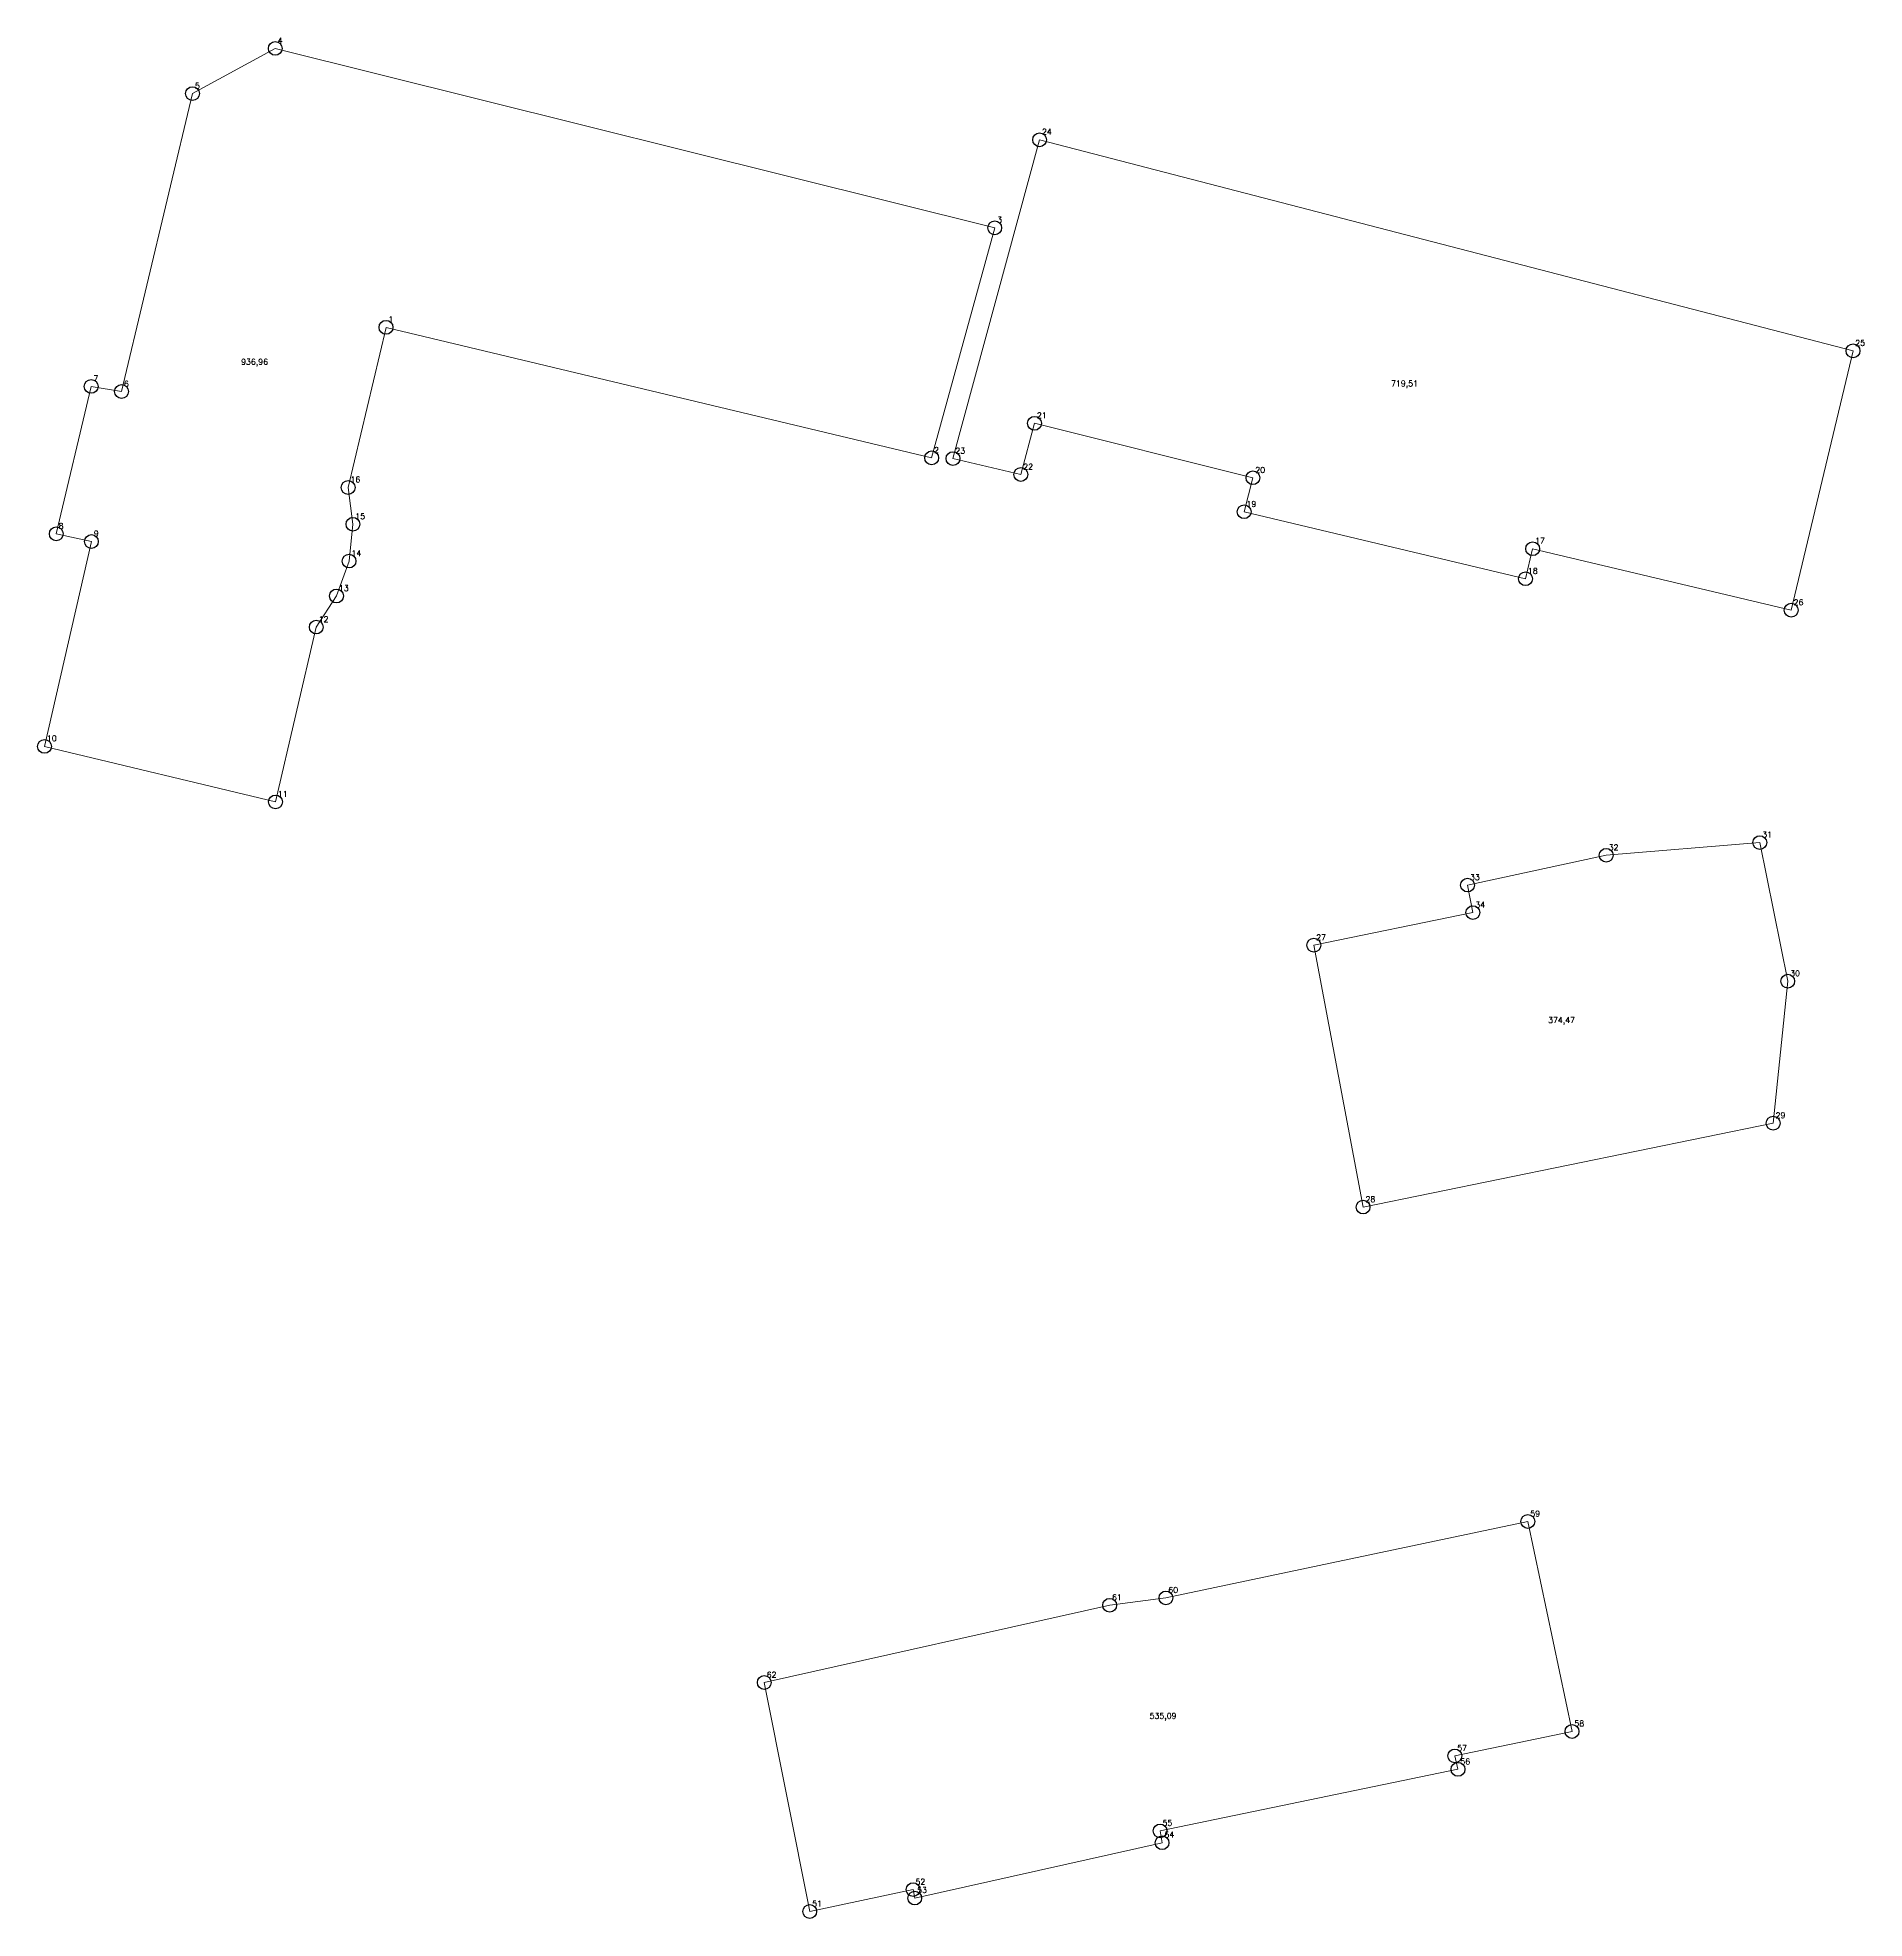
# Model space of a CAD drawing. Extents: x 1394909 to 1395116, y 359993 to 360198.
# Drawn here: x 1394908.9 to 1395008.2, y 360095.4 to 360197.6 of the extents above; entities that cross this region are included whole.
import ezdxf

# ---------------------------------------------------------------- set-up
doc = ezdxf.new("R2010")
doc.units = 0
doc.header["$PDMODE"] = 33
doc.header["$PDSIZE"] = 0.75
doc.layers.add('пробный', color=7, linetype='Continuous')
doc.styles.get("Standard").update_dxf_attribs({"font": 'simplex.shx'})

msp = doc.modelspace()

# ---------------------------------------------------------------- linework, layer by layer
at = {"layer": 'пробный', "color": 7, "lineweight": 20}
for points in [[(1394927.82, 360181.88), (1394925.76, 360173.17), (1394926.02, 360171.17), (1394925.81, 360169.17), (1394925.13, 360167.27), (1394924.03, 360165.58), (1394921.81, 360156.07), (1394909.25, 360159.09), (1394911.8, 360170.23), (1394909.89, 360170.65), (1394911.79, 360178.67), (1394913.44, 360178.39), (1394917.3, 360194.59), (1394921.8, 360197.05), (1394960.92, 360187.29), (1394957.49, 360174.78), (1394927.82, 360181.88)], [(1394990.17, 360169.84), (1394989.78, 360168.21), (1394974.48, 360171.85), (1394974.96, 360173.7), (1394963.08, 360176.66), (1394962.34, 360173.88), (1394958.65, 360174.74), (1394963.36, 360192.08), (1395007.59, 360180.6), (1395004.23, 360166.5), (1394990.17, 360169.84)], [(1394978.27, 360148.28), (1394986.92, 360150.05), (1394986.63, 360151.55), (1394994.17, 360153.17), (1395002.52, 360153.86), (1395004.04, 360146.32), (1395003.25, 360138.6), (1394980.95, 360134.04), (1394978.27, 360148.28)], [(1394950.86, 360095.73), (1394948.39, 360108.18), (1394967.17, 360112.38), (1394970.23, 360112.78), (1394989.91, 360116.94), (1394992.31, 360105.52), (1394985.94, 360104.19), (1394986.11, 360103.46), (1394969.91, 360100.11), (1394970.02, 360099.47), (1394956.57, 360096.46), (1394956.48, 360096.92), (1394950.86, 360095.73)]]:
    msp.add_lwpolyline(points, close=True, dxfattribs=at)
at = {"layer": 'пробный'}
for p in [(1394921.8, 360197.05), (1394917.3, 360194.59), (1394963.36, 360192.08), (1394960.92, 360187.29), (1394927.82, 360181.88), (1395007.59, 360180.6), (1394911.79, 360178.67), (1394913.44, 360178.39), (1394963.08, 360176.66), (1394957.49, 360174.78), (1394958.65, 360174.74), (1394962.34, 360173.88), (1394974.96, 360173.7), (1394925.76, 360173.17), (1394974.48, 360171.85), (1394909.89, 360170.65), (1394911.8, 360170.23), (1394926.02, 360171.17), (1394990.17, 360169.84), (1394925.81, 360169.17), (1394989.78, 360168.21), (1394925.13, 360167.27), (1395004.23, 360166.5), (1394924.03, 360165.58), (1394909.25, 360159.09), (1394921.81, 360156.07), (1395002.52, 360153.86), (1394994.17, 360153.17), (1394986.63, 360151.55), (1394986.92, 360150.05), (1394978.27, 360148.28), (1395004.04, 360146.32), (1395003.25, 360138.6), (1394980.95, 360134.04), (1394989.91, 360116.94), (1394967.17, 360112.38), (1394970.23, 360112.78), (1394948.39, 360108.18), (1394992.31, 360105.52), (1394985.94, 360104.19), (1394986.11, 360103.46), (1394969.91, 360100.11), (1394970.02, 360099.47), (1394956.48, 360096.92), (1394950.86, 360095.73), (1394956.57, 360096.46)]:
    msp.add_point(p, dxfattribs=at)

# ---------------------------------------------------------------- texts
at = {"layer": 'пробный', "color": 7}
for s, p in [('4', (1394921.93, 360197.32)), ('5', (1394917.43, 360194.86)), ('24', (1394963.49, 360192.36)), ('3', (1394961.05, 360187.57)), ('1', (1394927.95, 360182.16)), ('25', (1395007.71, 360180.88)), ('936,96', (1394919.94, 360179.85)), ('7', (1394911.91, 360178.95)), ('6', (1394913.57, 360178.66)), ('719,51', (1394982.47, 360178.67)), ('21', (1394963.21, 360176.94)), ('2', (1394957.62, 360175.05)), ('23', (1394958.78, 360175.01)), ('16', (1394925.89, 360173.45)), ('22', (1394962.47, 360174.15)), ('20', (1394975.09, 360173.97)), ('15', (1394926.15, 360171.45)), ('19', (1394974.61, 360172.12)), ('8', (1394910.02, 360170.92)), ('9', (1394911.93, 360170.51)), ('14', (1394925.94, 360169.44)), ('17', (1394990.3, 360170.12)), ('18', (1394989.91, 360168.48)), ('13', (1394925.26, 360167.54)), ('26', (1395004.36, 360166.77)), ('12', (1394924.16, 360165.85)), ('10', (1394909.38, 360159.37)), ('11', (1394921.94, 360156.35)), ('31', (1395002.65, 360154.14)), ('32', (1394994.3, 360153.44)), ('33', (1394986.76, 360151.82)), ('34', (1394987.05, 360150.32)), ('27', (1394978.4, 360148.55)), ('30', (1395004.17, 360146.59)), ('374,47', (1394991.01, 360144.05)), ('29', (1395003.38, 360138.87)), ('28', (1394981.08, 360134.31)), ('59', (1394990.04, 360117.21)), ('60', (1394970.36, 360113.06)), ('61', (1394967.3, 360112.66)), ('62', (1394948.52, 360108.45)), ('535,09', (1394969.34, 360106.21)), ('58', (1394992.44, 360105.8)), ('57', (1394986.07, 360104.47)), ('56', (1394986.24, 360103.73)), ('55', (1394970.04, 360100.39)), ('54', (1394970.15, 360099.75)), ('52', (1394956.61, 360097.19)), ('53', (1394956.7, 360096.74)), ('51', (1394950.99, 360096))]:
    msp.add_text(s, height=0.311, dxfattribs=at).set_placement(p)

doc.saveas('drawing.dxf')
